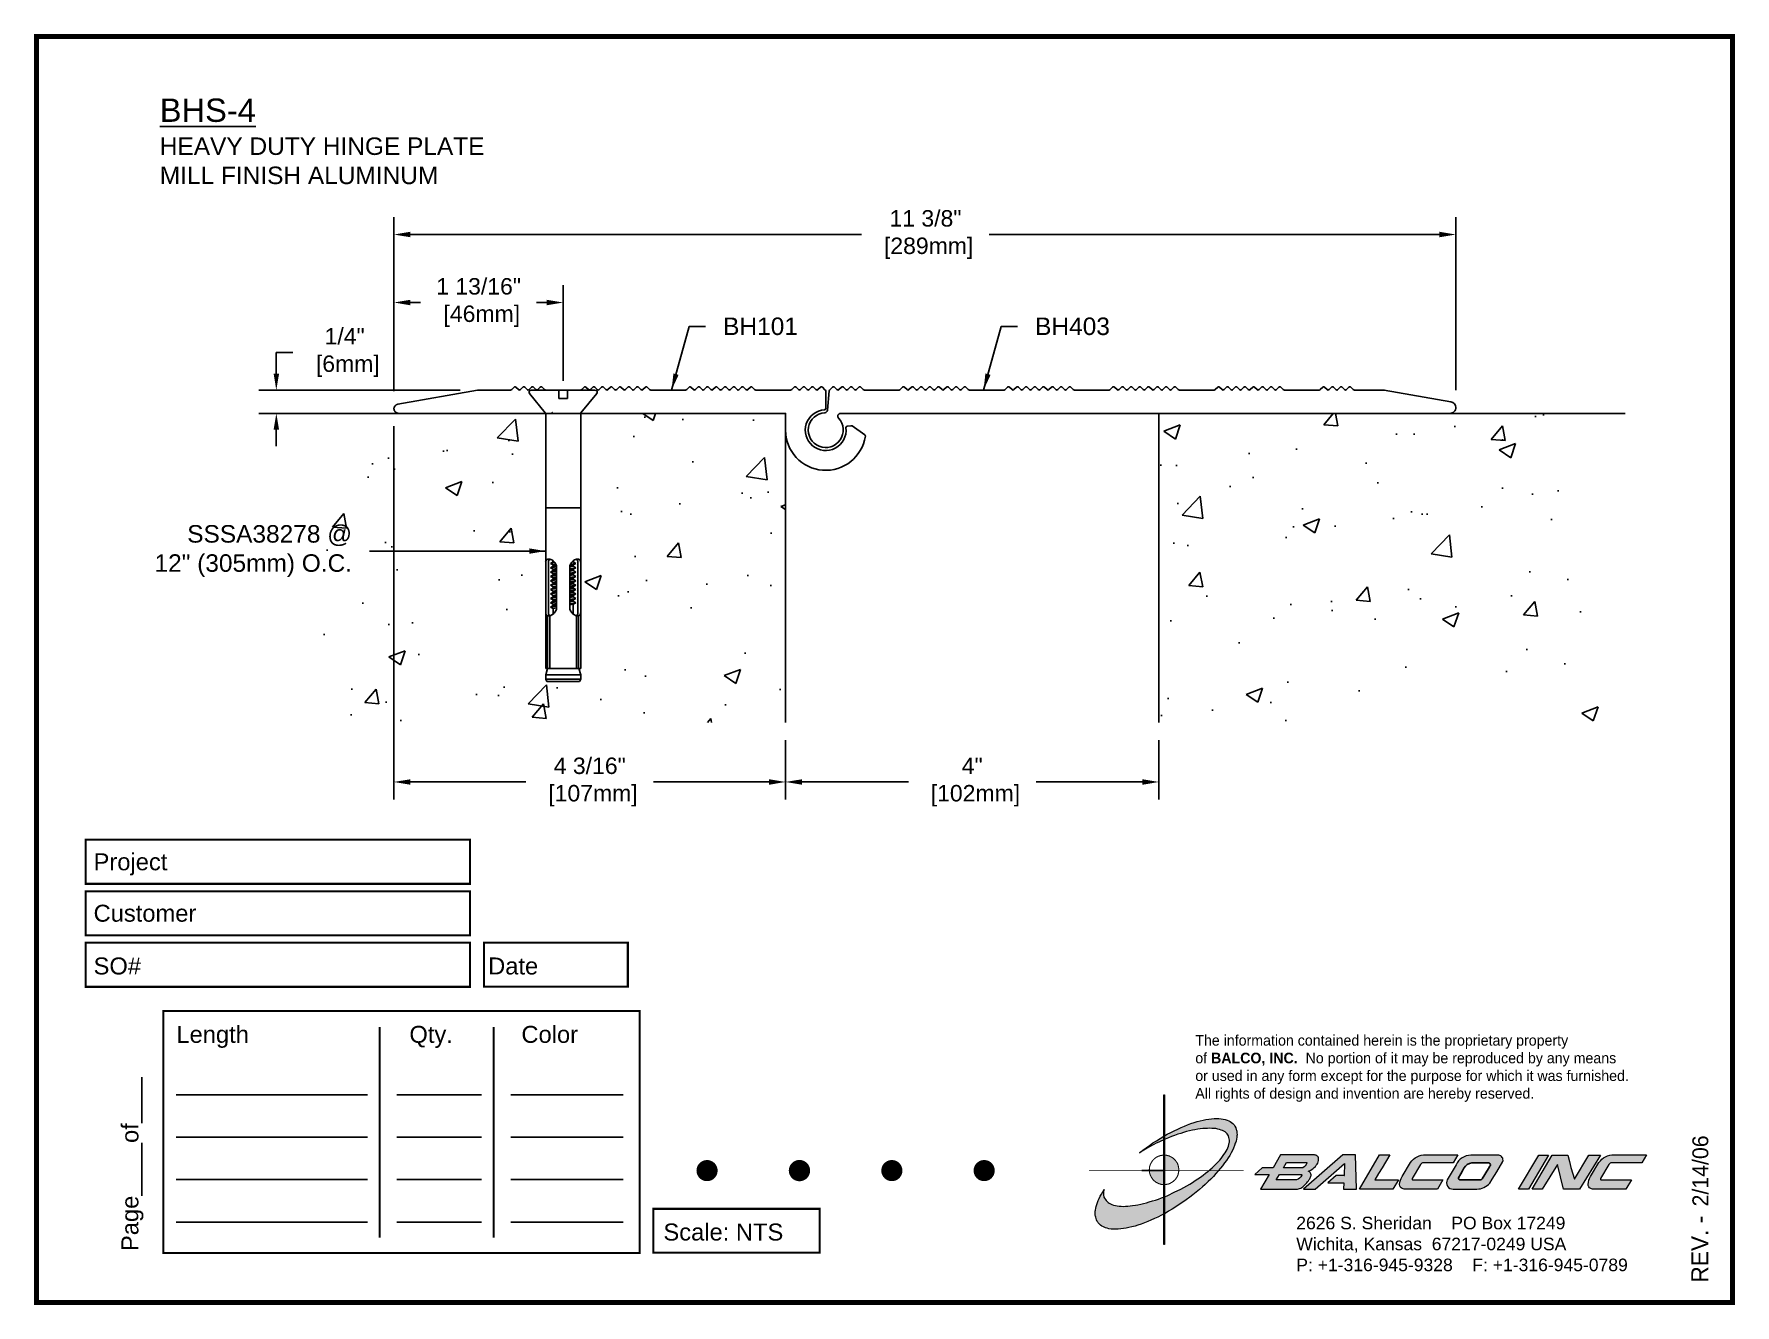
# Paper-space layout 'Layout1' of a CAD drawing. Header units: inches. Extents: x 0 to 10, y 0 to 7.5.
# The model-space entities are those that its viewports show. They can reach past a viewport. Long polylines and large blocks are cut down to what shows.
import ezdxf

# ---------------------------------------------------------------- set-up
doc = ezdxf.new("R2010")
doc.units = ezdxf.units.IN
doc.header["$MEASUREMENT"] = 0
for name, color, linetype in [('Anchors', 4, 'Continuous'), ('Border', 7, 'Continuous'), ('Conditions', 1, 'Continuous'), ('Dimensions', 3, 'Continuous'), ('Metals', 7, 'Continuous'), ('Text', 2, 'Continuous')]:
    doc.layers.add(name, color=color, linetype=linetype)
doc.styles.add('ARIAL', font='arial.ttf')
doc.styles.add('Copyright', font='ERASDEMI.TTF')
doc.dimstyles.new('ARIAL', dxfattribs={"dimscale": 1.5, "dimtxt": 0.1175, "dimasz": 0.1175, "dimexe": 0.125, "dimexo": 0.125, "dimgap": 0.125, "dimtad": 0, "dimtih": 1, "dimtoh": 1, "dimdec": 4, "dimzin": 0, "dimdsep": 46, "dimlunit": 4, "dimtxsty": 'ARIAL', "dimcen": 0.09, "dimadec": 0, "dimazin": 0, "dimtfac": 1, "dimtdec": 4, "dimtofl": 0, "dimtmove": 0, "dimatfit": 3, "dimfxl": 0, "dimfrac": 2, "dimtolj": 1, "dimtzin": 0, "dimarcsym": 0})

psp = doc.layouts.get("Layout1")

# ---------------------------------------------------------------- texts
at = {"insert": (6.828, 1.576), "char_height": 0.0625, "width": 50.295, "attachment_point": 1, "style": 'Copyright'}
psp.add_mtext('The information contained herein is the proprietary property\\Pof {\\fEras Bold ITC|b0|i0|c0|p34;BALCO, INC.}  No portion of it may be reproduced by any means\\Por used in any form except for the purpose for which it was furnished.\\PAll rights of design and invention are hereby reserved.', dxfattribs=at)
at = {"layer": 'Border', "style": 'ARIAL'}
for s, p in [('Project', (0.336, 2.547)), ('Customer', (0.336, 2.244)), ('SO#', (0.336, 1.933)), ('Date', (2.661, 1.933)), ('Length', (0.824, 1.53)), ('Qty.', (2.197, 1.53)), ('Color', (2.857, 1.53)), ('Scale: NTS', (3.694, 0.365))]:
    psp.add_text(s, height=0.1, dxfattribs=at).set_placement(p)
psp.add_text('Page%%u        %%uof%%u       ', height=0.1, rotation=90, dxfattribs=at).set_placement((0.6, 0.303))
at = {"layer": 'Border', "insert": (7.423, 0.505), "char_height": 0.074, "width": 2.3438, "attachment_point": 1, "style": 'ARIAL'}
psp.add_mtext('2626 S. Sheridan    PO Box 17249\\PWichita, Kansas  67217-0249 USA \\PP: +1-316-945-9328    F: +1-316-945-0789', dxfattribs=at)

msp = doc.modelspace()

# ---------------------------------------------------------------- texts
at = {"layer": 'Text', "insert": (1.39111, 6.15927), "char_height": 0.25, "width": 5.2197658, "attachment_point": 1, "style": 'ARIAL'}
msp.add_mtext('{\\LBHS-4\\P\\H0.75x;\\lHEAVY DUTY HINGE PLATE\\PMILL FINISH ALUMINUM}', dxfattribs=at)
at = {"layer": 'Text', "char_height": 0.1875, "style": 'ARIAL'}
for s, insert, attachment_point in [('BH101', (7.42591, 3.7179), 4), ('BH403', (10.76808, 3.7179), 4), ('SSSA38278 @\\P12" (305mm) O.C.', (3.45028, 1.3106), 6)]:
    msp.add_mtext(s, dxfattribs=dict(at, insert=insert, attachment_point=attachment_point))

# ---------------------------------------------------------------- blocks, each defined once
blk = doc.blocks.new('ACADlogo')
h = blk.add_hatch(color=256)
h.paths.add_polyline_path([(-3.346, 1.223), (-3.351, 1.223), (-3.351, 0.979), (-3.346, 0.982)])
h.paths.add_polyline_path([(-3.346, 0.961), (-3.351, 0.959), (-3.351, 0.868), (-3.346, 0.868)])
h.paths.add_polyline_path([(-3.346, 0.777), (-3.351, 0.777), (-3.351, 0.699), (-3.351, 0.695), (-3.35, 0.695), (-3.346, 0.695)])
h.paths.add_polyline_path([(-3.346, 0.864), (-3.346, 0.868), (-3.35, 0.868), (-3.351, 0.868), (-3.351, 0.777), (-3.346, 0.777), (-3.346, 0.778), (-3.348, 0.778)])
h.paths.add_polyline_path([(-3.346, 0.524), (-3.351, 0.521), (-3.351, 0.342), (-3.346, 0.342)])
h.paths.add_polyline_path([(-3.346, 0.695), (-3.351, 0.695), (-3.351, 0.621), (-3.346, 0.623)])
h.paths.add_polyline_path([(-3.346, 0.623), (-3.351, 0.621), (-3.351, 0.521), (-3.346, 0.524)])
h.paths.add_polyline_path([(-3.346, 0.982), (-3.351, 0.979), (-3.351, 0.959), (-3.346, 0.961)])
h = blk.add_hatch(color=175)
h.paths.add_polyline_path([(-3.503, 0.576), (-3.518, 0.573), (-3.534, 0.571), (-3.548, 0.569), (-3.562, 0.567), (-3.576, 0.567), (-3.589, 0.566), (-3.602, 0.567), (-3.614, 0.568), (-3.625, 0.569), (-3.636, 0.572), (-3.646, 0.574), (-3.656, 0.577), (-3.664, 0.581), (-3.673, 0.585), (-3.682, 0.592), (-3.688, 0.598), (-3.694, 0.603), (-3.699, 0.614), (-3.703, 0.622), (-3.705, 0.631), (-3.706, 0.64), (-3.705, 0.648), (-3.705, 0.653), (-3.703, 0.659), (-3.702, 0.665), (-3.71, 0.652), (-3.717, 0.639), (-3.725, 0.626), (-3.731, 0.613), (-3.737, 0.601), (-3.741, 0.589), (-3.746, 0.577), (-3.749, 0.566), (-3.751, 0.555), (-3.753, 0.544), (-3.754, 0.538), (-3.754, 0.533), (-3.755, 0.523), (-3.754, 0.513), (-3.753, 0.508), (-3.75, 0.494), (-3.748, 0.486), (-3.743, 0.477), (-3.74, 0.473), (-3.738, 0.469), (-3.73, 0.461), (-3.723, 0.455), (-3.715, 0.449), (-3.706, 0.445), (-3.695, 0.44), (-3.685, 0.437), (-3.674, 0.434), (-3.661, 0.432), (-3.648, 0.431), (-3.634, 0.431), (-3.62, 0.431), (-3.604, 0.433), (-3.588, 0.435), (-3.572, 0.438), (-3.556, 0.441), (-3.538, 0.445), (-3.52, 0.449), (-3.503, 0.456), (-3.483, 0.461), (-3.464, 0.469), (-3.445, 0.477), (-3.426, 0.485), (-3.406, 0.494), (-3.385, 0.503), (-3.364, 0.514), (-3.351, 0.521), (-3.351, 0.621), (-3.364, 0.616), (-3.382, 0.609), (-3.4, 0.603), (-3.418, 0.598), (-3.436, 0.592), (-3.453, 0.587), (-3.47, 0.583), (-3.486, 0.579)])
h.paths.add_polyline_path([(-3.215, 0.687), (-3.251, 0.667), (-3.289, 0.649), (-3.327, 0.631), (-3.346, 0.623), (-3.346, 0.524), (-3.343, 0.525), (-3.323, 0.537), (-3.302, 0.549), (-3.28, 0.563), (-3.259, 0.577), (-3.238, 0.59), (-3.218, 0.605), (-3.198, 0.62), (-3.179, 0.635), (-3.16, 0.65), (-3.141, 0.665), (-3.123, 0.681), (-3.106, 0.696), (-3.089, 0.712), (-3.074, 0.727), (-3.058, 0.743), (-3.043, 0.759), (-3.028, 0.777), (-3.085, 0.777), (-3.091, 0.772), (-3.105, 0.761), (-3.118, 0.75), (-3.134, 0.739), (-3.149, 0.729), (-3.165, 0.718), (-3.182, 0.707), (-3.198, 0.697)])
h.paths.add_polyline_path([(-2.921, 1.009), (-2.922, 1.015), (-2.924, 1.02), (-2.926, 1.029), (-2.931, 1.038), (-2.934, 1.043), (-2.936, 1.047), (-2.94, 1.05), (-2.943, 1.054), (-2.951, 1.06), (-2.959, 1.066), (-2.968, 1.071), (-2.978, 1.075), (-2.989, 1.079), (-3, 1.081), (-3.013, 1.083), (-3.026, 1.084), (-3.04, 1.084), (-3.054, 1.084), (-3.07, 1.083), (-3.085, 1.081), (-3.102, 1.079), (-3.118, 1.075), (-3.136, 1.07), (-3.153, 1.066), (-3.171, 1.06), (-3.191, 1.054), (-3.21, 1.047), (-3.229, 1.039), (-3.248, 1.031), (-3.268, 1.022), (-3.289, 1.012), (-3.31, 1.002), (-3.33, 0.991), (-3.346, 0.982), (-3.346, 0.961), (-3.323, 0.971), (-3.305, 0.978), (-3.287, 0.984), (-3.268, 0.991), (-3.251, 0.996), (-3.234, 1.002), (-3.216, 1.007), (-3.199, 1.011), (-3.182, 1.015), (-3.167, 1.018), (-3.15, 1.021), (-3.136, 1.023), (-3.121, 1.025), (-3.107, 1.026), (-3.093, 1.026), (-3.079, 1.027), (-3.067, 1.026), (-3.054, 1.026), (-3.043, 1.025), (-3.032, 1.022), (-3.022, 1.02), (-3.013, 1.016), (-3, 1.011), (-2.989, 1.005), (-2.979, 0.996), (-2.97, 0.983), (-2.965, 0.968), (-2.964, 0.957), (-2.964, 0.949), (-2.964, 0.944), (-2.967, 0.93), (-2.969, 0.921), (-2.973, 0.911), (-2.978, 0.901), (-2.983, 0.891), (-2.989, 0.881), (-2.996, 0.871), (-3.004, 0.86), (-3.012, 0.849), (-3.021, 0.838), (-3.032, 0.827), (-3.042, 0.816), (-3.053, 0.805), (-3.065, 0.794), (-3.077, 0.783), (-3.085, 0.777), (-3.028, 0.777), (-3.016, 0.791), (-3.004, 0.806), (-2.992, 0.822), (-2.981, 0.837), (-2.971, 0.852), (-2.962, 0.866), (-2.954, 0.882), (-2.946, 0.896), (-2.939, 0.91), (-2.934, 0.924), (-2.929, 0.938), (-2.926, 0.944), (-2.925, 0.951), (-2.922, 0.963), (-2.92, 0.975), (-2.92, 0.982), (-2.919, 0.987), (-2.92, 0.999), (-2.92, 1.005)])
h.paths.add_polyline_path([(-3.372, 0.966), (-3.393, 0.953), (-3.415, 0.94), (-3.435, 0.925), (-3.455, 0.911), (-3.475, 0.897), (-3.494, 0.882), (-3.468, 0.898), (-3.439, 0.915), (-3.41, 0.93), (-3.396, 0.938), (-3.38, 0.945), (-3.351, 0.959), (-3.351, 0.979)])
h = blk.add_hatch(color=256)
h.paths.add_polyline_path([(-3.268, 0.814), (-3.27, 0.819), (-3.273, 0.824), (-3.276, 0.828), (-3.279, 0.833), (-3.282, 0.837), (-3.286, 0.841), (-3.29, 0.845), (-3.294, 0.849), (-3.298, 0.852), (-3.303, 0.855), (-3.308, 0.858), (-3.313, 0.86), (-3.318, 0.863), (-3.323, 0.864), (-3.328, 0.866), (-3.334, 0.867), (-3.339, 0.868), (-3.345, 0.868), (-3.346, 0.868), (-3.346, 0.777), (-3.335, 0.777), (-3.262, 0.777), (-3.262, 0.781), (-3.262, 0.787), (-3.263, 0.792), (-3.264, 0.798), (-3.265, 0.803), (-3.266, 0.808)])
h.paths.add_polyline_path([(-3.351, 0.777), (-3.436, 0.777), (-3.435, 0.773), (-3.435, 0.768), (-3.434, 0.762), (-3.432, 0.757), (-3.431, 0.752), (-3.428, 0.747), (-3.426, 0.742), (-3.423, 0.737), (-3.42, 0.732), (-3.417, 0.728), (-3.414, 0.723), (-3.41, 0.719), (-3.406, 0.716), (-3.401, 0.712), (-3.397, 0.709), (-3.392, 0.706), (-3.387, 0.704), (-3.382, 0.701), (-3.377, 0.699), (-3.372, 0.698), (-3.367, 0.696), (-3.361, 0.695), (-3.356, 0.695), (-3.351, 0.695)])
h.paths.add_polyline_path([(-3.346, 0.868), (-3.35, 0.868), (-3.351, 0.868), (-3.351, 0.777), (-3.346, 0.777)])
h = blk.add_hatch(color=256)
h.paths.add_polyline_path([(-2.438, 0.844, 0.412988), (-2.461, 0.869), (-2.663, 0.869), (-2.707, 0.794), (-2.771, 0.794), (-2.815, 0.755), (-2.73, 0.755), (-2.781, 0.668), (-2.563, 0.668, 0.107996), (-2.538, 0.677, 0.108939), (-2.494, 0.724, 0.080345), (-2.483, 0.745, 0.419497), (-2.499, 0.773, 0.149928), (-2.447, 0.815, 0.134283)])
h.paths.add_polyline_path([(-2.507, 0.821, -0.209012), (-2.532, 0.794), (-2.538, 0.794), (-2.646, 0.794), (-2.627, 0.825), (-2.51, 0.825, -0.56619)], flags=16)
h.paths.add_polyline_path([(-2.538, 0.75, -0.241309), (-2.569, 0.722), (-2.688, 0.722), (-2.669, 0.755), (-2.541, 0.755, -0.56619)], flags=16)
for points in [[(-2.285, 0.819), (-2.287, 0.748), (-2.335, 0.748), (-2.383, 0.705), (-2.29, 0.705), (-2.292, 0.668), (-2.215, 0.668), (-2.221, 0.869), (-2.295, 0.869), (-2.527, 0.668), (-2.458, 0.668)], [(-2.018, 0.869), (-2.079, 0.869), (-2.198, 0.668), (-2, 0.668), (-1.968, 0.722), (-2.107, 0.722), (-2.085, 0.759), (-2.064, 0.794)], [(-1.617, 0.869), (-1.807, 0.869, 0.270182), (-1.896, 0.825), (-1.946, 0.742, 0.109019), (-1.961, 0.695, 0.340665), (-1.945, 0.672, 0.129907), (-1.923, 0.668), (-1.738, 0.668), (-1.706, 0.722), (-1.878, 0.722), (-1.882, 0.722, -0.601242), (-1.887, 0.731), (-1.838, 0.813, -0.253048), (-1.821, 0.823), (-1.645, 0.823)], [(-1.083, 0.867), (-1.14, 0.867), (-1.261, 0.667), (-1.26, 0.667), (-1.202, 0.667)], [(-0.96, 0.83), (-0.969, 0.867), (-1.061, 0.867), (-1.179, 0.667), (-1.12, 0.667), (-1.031, 0.812), (-0.995, 0.667), (-0.9, 0.667), (-0.778, 0.867), (-0.846, 0.867), (-0.931, 0.727), (-0.951, 0.795)], [(-0.507, 0.869), (-0.697, 0.869, 0.270182), (-0.786, 0.825), (-0.836, 0.742, 0.109019), (-0.85, 0.695, 0.340665), (-0.835, 0.672, 0.129907), (-0.812, 0.668), (-0.628, 0.668), (-0.595, 0.722), (-0.768, 0.722), (-0.772, 0.722, -0.601242), (-0.777, 0.731), (-0.728, 0.813, -0.253048), (-0.71, 0.823), (-0.534, 0.823)], [(-3.346, 0.623), (-3.351, 0.621), (-3.351, 0.521), (-3.346, 0.524)]]:
    blk.add_hatch(color=256).paths.add_polyline_path(points)
h = blk.add_hatch(color=256)
h.paths.add_polyline_path([(-1.377, 0.868), (-1.383, 0.868), (-1.383, 0.868), (-1.44, 0.868), (-1.492, 0.868), (-1.541, 0.868, 0.297712), (-1.628, 0.811), (-1.68, 0.723, 0.585116), (-1.646, 0.668), (-1.506, 0.668, 0.210586), (-1.429, 0.703), (-1.415, 0.726), (-1.389, 0.769), (-1.352, 0.831, 0.4352)])
h.paths.add_polyline_path([(-1.437, 0.823, -0.603783), (-1.428, 0.805), (-1.431, 0.801), (-1.434, 0.796), (-1.438, 0.789), (-1.474, 0.728, -0.229001), (-1.489, 0.722), (-1.494, 0.722), (-1.501, 0.722), (-1.597, 0.722), (-1.604, 0.722, -0.492401), (-1.613, 0.734), (-1.601, 0.757), (-1.591, 0.775), (-1.582, 0.791, -0.238368), (-1.535, 0.823)], flags=16)
for q in [(-3.48, 0.777), (-3.351, 0.642)]:
    blk.add_line((-3.351, 0.777), q)
at = {"color": 7, "lineweight": 0}
for points in [[(-3.351, 1.223), (-3.346, 1.223), (-3.346, 0.342), (-3.351, 0.342), (-3.351, 1.223)], [(-2.292, 0.668), (-2.215, 0.668), (-2.221, 0.869), (-2.295, 0.869), (-2.527, 0.668), (-2.458, 0.668), (-2.285, 0.819), (-2.287, 0.748), (-2.286, 0.748), (-2.335, 0.748), (-2.383, 0.705), (-2.29, 0.705), (-2.292, 0.668), (-2.292, 0.668)], [(-2.198, 0.668), (-2.079, 0.869), (-2.018, 0.869), (-2.064, 0.794), (-2.085, 0.759), (-2.107, 0.722), (-1.968, 0.722), (-2, 0.668), (-2.198, 0.668), (-2.198, 0.668)], [(-1.383, 0.868), (-1.383, 0.868)], [(-1.261, 0.667), (-1.14, 0.867), (-1.083, 0.867), (-1.202, 0.667), (-1.26, 0.667), (-1.261, 0.667), (-1.261, 0.667)], [(-0.9, 0.667), (-0.995, 0.667), (-1.031, 0.812), (-1.12, 0.667), (-1.179, 0.667), (-1.061, 0.867), (-0.969, 0.867), (-0.96, 0.83), (-0.951, 0.795), (-0.931, 0.727), (-0.846, 0.867), (-0.778, 0.867), (-0.9, 0.667), (-0.9, 0.667)]]:
    blk.add_lwpolyline(points, dxfattribs=at)
at = {"color": 175, "lineweight": 0}
blk.add_lwpolyline([(-2.926, 1.029), (-2.924, 1.02), (-2.922, 1.015), (-2.921, 1.009), (-2.92, 1.005), (-2.92, 0.999), (-2.919, 0.987), (-2.92, 0.982), (-2.92, 0.975), (-2.922, 0.963), (-2.925, 0.951), (-2.926, 0.944), (-2.929, 0.938), (-2.934, 0.924), (-2.939, 0.91), (-2.946, 0.896), (-2.954, 0.882), (-2.962, 0.866), (-2.971, 0.852), (-2.981, 0.837), (-2.992, 0.822), (-3.004, 0.806), (-3.016, 0.791), (-3.03, 0.775), (-3.043, 0.759), (-3.058, 0.743), (-3.074, 0.727), (-3.089, 0.712), (-3.106, 0.696), (-3.123, 0.681), (-3.141, 0.665), (-3.16, 0.65), (-3.179, 0.635), (-3.198, 0.62), (-3.218, 0.605), (-3.238, 0.59), (-3.259, 0.577), (-3.28, 0.563), (-3.302, 0.549), (-3.323, 0.537), (-3.343, 0.525), (-3.364, 0.514), (-3.385, 0.503), (-3.406, 0.494), (-3.426, 0.485), (-3.445, 0.477), (-3.464, 0.469), (-3.483, 0.461), (-3.503, 0.456), (-3.52, 0.449), (-3.538, 0.445), (-3.556, 0.441), (-3.572, 0.438), (-3.588, 0.435), (-3.604, 0.433), (-3.62, 0.431), (-3.634, 0.431), (-3.648, 0.431), (-3.661, 0.432), (-3.674, 0.434), (-3.685, 0.437), (-3.695, 0.44), (-3.706, 0.445), (-3.715, 0.449), (-3.723, 0.455), (-3.73, 0.461), (-3.734, 0.465), (-3.738, 0.469), (-3.74, 0.473), (-3.743, 0.477), (-3.748, 0.486), (-3.75, 0.494), (-3.752, 0.503), (-3.753, 0.508), (-3.754, 0.513), (-3.755, 0.523), (-3.754, 0.533), (-3.754, 0.538), (-3.753, 0.544), (-3.751, 0.555), (-3.749, 0.566), (-3.746, 0.577), (-3.741, 0.589), (-3.737, 0.601), (-3.731, 0.613), (-3.725, 0.626), (-3.717, 0.639), (-3.71, 0.652), (-3.702, 0.665), (-3.703, 0.659), (-3.705, 0.653), (-3.705, 0.648), (-3.706, 0.642), (-3.706, 0.637), (-3.705, 0.631), (-3.704, 0.626), (-3.703, 0.621), (-3.699, 0.614), (-3.695, 0.607), (-3.691, 0.6), (-3.688, 0.598), (-3.685, 0.595), (-3.679, 0.589), (-3.673, 0.585), (-3.664, 0.581), (-3.656, 0.577), (-3.646, 0.574), (-3.636, 0.572), (-3.625, 0.569), (-3.614, 0.568), (-3.602, 0.567), (-3.589, 0.566), (-3.576, 0.567), (-3.562, 0.567), (-3.548, 0.569), (-3.534, 0.571), (-3.518, 0.573), (-3.503, 0.576), (-3.486, 0.579), (-3.47, 0.583), (-3.453, 0.587), (-3.436, 0.592), (-3.418, 0.598), (-3.4, 0.603), (-3.382, 0.609), (-3.364, 0.616), (-3.345, 0.623), (-3.327, 0.631), (-3.289, 0.649), (-3.251, 0.667), (-3.215, 0.687), (-3.198, 0.697), (-3.182, 0.707), (-3.165, 0.718), (-3.149, 0.729), (-3.134, 0.739), (-3.118, 0.75), (-3.105, 0.761), (-3.091, 0.772), (-3.077, 0.783), (-3.065, 0.794), (-3.053, 0.805), (-3.042, 0.816), (-3.032, 0.827), (-3.021, 0.838), (-3.012, 0.849), (-3.004, 0.86), (-2.996, 0.871), (-2.989, 0.881), (-2.983, 0.891), (-2.978, 0.901), (-2.973, 0.911), (-2.969, 0.921), (-2.967, 0.93), (-2.965, 0.94), (-2.964, 0.944), (-2.964, 0.949), (-2.964, 0.957), (-2.965, 0.965), (-2.967, 0.973), (-2.969, 0.981), (-2.973, 0.987), (-2.978, 0.994), (-2.98, 0.996), (-2.983, 0.999), (-2.989, 1.005), (-2.997, 1.009), (-3.004, 1.013), (-3.013, 1.016), (-3.022, 1.02), (-3.032, 1.022), (-3.043, 1.025), (-3.054, 1.026), (-3.067, 1.026), (-3.079, 1.027), (-3.093, 1.026), (-3.107, 1.026), (-3.121, 1.025), (-3.136, 1.023), (-3.15, 1.021), (-3.167, 1.018), (-3.182, 1.015), (-3.199, 1.011), (-3.216, 1.007), (-3.234, 1.002), (-3.251, 0.996), (-3.268, 0.991), (-3.287, 0.984), (-3.305, 0.978), (-3.323, 0.971), (-3.342, 0.962), (-3.38, 0.945), (-3.396, 0.938), (-3.41, 0.93), (-3.439, 0.915), (-3.468, 0.898), (-3.494, 0.882), (-3.475, 0.897), (-3.455, 0.911), (-3.435, 0.925), (-3.415, 0.94), (-3.393, 0.953), (-3.372, 0.966), (-3.351, 0.979), (-3.33, 0.991), (-3.31, 1.002), (-3.289, 1.012), (-3.268, 1.022), (-3.248, 1.031), (-3.229, 1.039), (-3.21, 1.047), (-3.191, 1.054), (-3.171, 1.06), (-3.153, 1.066), (-3.136, 1.07), (-3.118, 1.075), (-3.102, 1.079), (-3.085, 1.081), (-3.07, 1.083), (-3.054, 1.084), (-3.04, 1.084), (-3.026, 1.084), (-3.013, 1.083), (-3, 1.081), (-2.989, 1.079), (-2.978, 1.075), (-2.968, 1.071), (-2.959, 1.066), (-2.951, 1.06), (-2.943, 1.054), (-2.94, 1.05), (-2.936, 1.047), (-2.934, 1.043), (-2.931, 1.038), (-2.926, 1.029), (-2.926, 1.029)], dxfattribs=at)
at = {"color": 7, "lineweight": 0, "const_width": 0.0064}
blk.add_lwpolyline([(-3.262, 0.781), (-3.262, 0.787), (-3.263, 0.792), (-3.264, 0.798), (-3.265, 0.803), (-3.266, 0.808), (-3.268, 0.814), (-3.27, 0.819), (-3.273, 0.824), (-3.276, 0.828), (-3.279, 0.833), (-3.282, 0.837), (-3.286, 0.841), (-3.29, 0.845), (-3.294, 0.849), (-3.298, 0.852), (-3.303, 0.855), (-3.308, 0.858), (-3.313, 0.86), (-3.318, 0.863), (-3.323, 0.864), (-3.328, 0.866), (-3.334, 0.867), (-3.339, 0.868), (-3.345, 0.868), (-3.35, 0.868), (-3.356, 0.868), (-3.361, 0.867), (-3.367, 0.866), (-3.372, 0.865), (-3.377, 0.863), (-3.382, 0.862), (-3.387, 0.859), (-3.392, 0.857), (-3.397, 0.854), (-3.401, 0.851), (-3.406, 0.847), (-3.41, 0.843), (-3.414, 0.839), (-3.417, 0.835), (-3.42, 0.831), (-3.423, 0.826), (-3.426, 0.821), (-3.428, 0.816), (-3.431, 0.811), (-3.432, 0.806), (-3.434, 0.801), (-3.435, 0.795), (-3.435, 0.79), (-3.436, 0.784), (-3.436, 0.779), (-3.435, 0.773), (-3.435, 0.768), (-3.434, 0.762), (-3.432, 0.757), (-3.431, 0.752), (-3.428, 0.747), (-3.426, 0.742), (-3.423, 0.737), (-3.42, 0.732), (-3.417, 0.728), (-3.414, 0.723), (-3.41, 0.719), (-3.406, 0.716), (-3.401, 0.712), (-3.397, 0.709), (-3.392, 0.706), (-3.387, 0.704), (-3.382, 0.701), (-3.377, 0.699), (-3.372, 0.698), (-3.367, 0.696), (-3.361, 0.695), (-3.356, 0.695), (-3.35, 0.695), (-3.345, 0.695), (-3.339, 0.695), (-3.334, 0.696), (-3.328, 0.697), (-3.323, 0.698), (-3.318, 0.7), (-3.313, 0.702), (-3.308, 0.705), (-3.303, 0.708), (-3.298, 0.711), (-3.294, 0.714), (-3.29, 0.718), (-3.286, 0.721), (-3.282, 0.726), (-3.279, 0.73), (-3.276, 0.734), (-3.273, 0.739), (-3.27, 0.744), (-3.268, 0.749), (-3.266, 0.754), (-3.265, 0.76), (-3.264, 0.765), (-3.263, 0.77), (-3.262, 0.776), (-3.262, 0.781)], dxfattribs=at)
at = {"color": 7, "lineweight": 0}
for points in [[(-2.447, 0.815, 0.130368), (-2.438, 0.843, 0.448367), (-2.463, 0.869), (-2.663, 0.869), (-2.707, 0.794), (-2.771, 0.794), (-2.815, 0.755), (-2.73, 0.755), (-2.781, 0.668), (-2.563, 0.668, 0.107996), (-2.538, 0.677, 0.108939), (-2.494, 0.724, 0.077395), (-2.484, 0.744, 0.430878), (-2.499, 0.773, 0.149928)], [(-2.507, 0.821, -0.209012), (-2.532, 0.794), (-2.538, 0.794), (-2.646, 0.794), (-2.627, 0.825), (-2.512, 0.825), (-2.509, 0.825, -0.531288)], [(-1.838, 0.813), (-1.887, 0.731, 0.587385), (-1.882, 0.722), (-1.878, 0.722), (-1.706, 0.722), (-1.738, 0.668), (-1.923, 0.668, -0.129907), (-1.945, 0.672, -0.349839), (-1.961, 0.696, -0.107341), (-1.946, 0.742), (-1.896, 0.825, -0.270182), (-1.807, 0.869), (-1.617, 0.869), (-1.645, 0.823), (-1.821, 0.823, 0.252436)], [(-1.68, 0.723, 0.585116), (-1.646, 0.668), (-1.506, 0.668, 0.210586), (-1.429, 0.703), (-1.415, 0.726), (-1.389, 0.769), (-1.352, 0.831, 0.4352), (-1.377, 0.868), (-1.383, 0.868), (-1.383, 0.868), (-1.44, 0.868), (-1.492, 0.868), (-1.541, 0.868, 0.297712), (-1.628, 0.811)], [(-0.728, 0.813), (-0.777, 0.731, 0.587385), (-0.772, 0.722), (-0.768, 0.722), (-0.595, 0.722), (-0.628, 0.668), (-0.812, 0.668, -0.129907), (-0.835, 0.672, -0.349839), (-0.85, 0.696, -0.107341), (-0.836, 0.742), (-0.786, 0.825, -0.270182), (-0.697, 0.869), (-0.507, 0.869), (-0.534, 0.823), (-0.71, 0.823, 0.252436)], [(-2.569, 0.722), (-2.688, 0.722), (-2.669, 0.755), (-2.543, 0.755), (-2.54, 0.755, -0.531288), (-2.538, 0.75, -0.241309)]]:
    blk.add_lwpolyline(points, format="xyb", close=True, dxfattribs=at)
blk.add_lwpolyline([(-1.437, 0.823), (-1.535, 0.823, 0.238368), (-1.582, 0.791), (-1.591, 0.775), (-1.601, 0.757), (-1.613, 0.734, 0.490298), (-1.604, 0.722), (-1.597, 0.722), (-1.501, 0.722), (-1.494, 0.722), (-1.489, 0.722, 0.229001), (-1.474, 0.728), (-1.438, 0.789), (-1.434, 0.796), (-1.431, 0.801), (-1.428, 0.805, 0.603783)], format="xyb", close=True)
blk.add_lwpolyline([(-2.879, 0.777, 0.00455, 0.00455, 0), (-3.791, 0.777, 0.00183, 0.00183, 0), (-3.791, 0.777, 0.00183, 0.00183, 0)], format="xyseb", dxfattribs=at)
blk = doc.blocks.new('REV')
at = {"style": 'Copyright'}
blk.add_text('REV. -', height=0.1, rotation=90, dxfattribs=at).set_placement((-0.142, 0.117))
at = {"style": 'Copyright', "flags": 4}
blk.add_attdef('REVISIONDATE', (-0.142, 0.566), '', height=0.0938, rotation=90, dxfattribs=at)
blk = doc.blocks.new('BH101')
at = {"linetype": 'Continuous', "flags": 128}
blk.add_lwpolyline([(0.43, 0.239, 0.297518), (0.421, 0.253), (0.394, 0.28, 0.414214), (0.373, 0.28), (0.347, 0.254, -0.414214), (0.326, 0.254), (0.3, 0.28, 0.414214), (0.279, 0.28), (0.253, 0.254, -0.414214), (0.232, 0.254), (0.206, 0.28, 0.414214), (0.185, 0.28), (0.159, 0.254, -0.414214), (0.138, 0.254), (0.112, 0.28, 0.414214), (0.091, 0.28), (0.066, 0.254, -0.198912), (0.055, 0.25), (-0.32, 0.25, -0.198912), (-0.331, 0.254), (-0.356, 0.28, 0.414214), (-0.377, 0.28), (-0.403, 0.254, -0.414214), (-0.424, 0.254), (-0.45, 0.28, 0.414214), (-0.471, 0.28), (-0.497, 0.254, -0.414214), (-0.518, 0.254), (-0.544, 0.28, 0.414214), (-0.565, 0.28), (-0.591, 0.254, -0.414214), (-0.612, 0.254), (-0.638, 0.28, 0.414214), (-0.659, 0.28), (-0.684, 0.254, -0.414214), (-0.706, 0.254), (-0.731, 0.28, 0.414214), (-0.752, 0.28), (-0.778, 0.254, -0.414214), (-0.799, 0.254), (-0.825, 0.28, 0.414214), (-0.846, 0.28), (-0.872, 0.254, -0.414214), (-0.893, 0.254), (-0.919, 0.28, 0.414214), (-0.94, 0.28), (-0.966, 0.254, -0.414214), (-0.987, 0.254), (-1.013, 0.28, 0.414214), (-1.034, 0.28), (-1.059, 0.254, -0.198912), (-1.07, 0.25), (-1.445, 0.25, -0.198912), (-1.456, 0.254), (-1.481, 0.28, 0.414214), (-1.502, 0.28), (-1.528, 0.254, -0.414214), (-1.549, 0.254), (-1.575, 0.28, 0.414214), (-1.596, 0.28), (-1.622, 0.254, -0.414214), (-1.643, 0.254), (-1.669, 0.28, 0.414214), (-1.69, 0.28), (-1.716, 0.254, -0.414214), (-1.737, 0.254), (-1.763, 0.28, 0.414214), (-1.784, 0.28), (-1.809, 0.254, -0.414214), (-1.831, 0.254), (-1.856, 0.28, 0.414214), (-1.877, 0.28), (-1.903, 0.254, -0.414214), (-1.924, 0.254), (-1.95, 0.28, 0.414214), (-1.971, 0.28), (-1.997, 0.254, -0.414214), (-2.018, 0.254), (-2.044, 0.28, 0.414214), (-2.065, 0.28), (-2.091, 0.254, -0.414214), (-2.112, 0.254), (-2.138, 0.28, 0.414214), (-2.159, 0.28), (-2.184, 0.254, -0.198912), (-2.195, 0.25), (-2.57, 0.25, -0.198912), (-2.581, 0.254), (-2.606, 0.28, 0.414214), (-2.627, 0.28), (-2.653, 0.254, -0.414214), (-2.674, 0.254), (-2.7, 0.28, 0.414214), (-2.721, 0.28), (-2.747, 0.254, -0.414214), (-2.768, 0.254), (-2.794, 0.28, 0.414214), (-2.815, 0.28), (-2.841, 0.254, -0.414214), (-2.862, 0.254), (-2.888, 0.28, 0.414214), (-2.909, 0.28), (-2.934, 0.254, -0.198912), (-2.945, 0.25), (-3.297, 0.25, 0.043661), (-3.3, 0.25), (-4.154, 0.099, 0.36397), (-4.195, 0.05, 0.414214), (-4.145, 0), (-2.51, 0), (-2.5, 0.01), (-2.49, 0), (-0.015, 0, -0.414214), (0, -0.015), (0, -0.18, 0.92682), (0.855, -0.245, 0.28533), (0.849, -0.23), (0.712, -0.135, 0.198912), (0.701, -0.132), (0.66, -0.139, 0.395528), (0.647, -0.156, -2.495172), (0.416, 0.038, 0.395528), (0.43, 0.053)], format="xyb", close=True, dxfattribs=at)
blk = doc.blocks.new('SSSA38278')
for p, q in [((-0.341, 0), (-0.045, 0)), ((-0.045, 0), (-0.045, -0.09)), ((0.045, 0), (0.341, 0)), ((0.045, 0), (0.045, -0.09)), ((-0.191, -0.246), (-0.36, -0.039)), ((-0.045, -0.09), (0.045, -0.09)), ((0.191, -0.246), (0.36, -0.039)), ((-0.187, -0.256), (-0.187, -2.982)), ((0.188, -0.256), (0.188, -2.982)), ((-0.187, -1.262), (0.188, -1.262)), ((-0.157, -1.843), (-0.157, -2.387)), ((-0.135, -1.857), (-0.108, -1.84)), ((-0.135, -1.857), (-0.089, -1.849)), ((-0.135, -1.857), (-0.108, -1.873)), ((-0.135, -1.904), (-0.108, -1.887)), ((-0.135, -1.904), (-0.071, -1.893)), ((-0.135, -1.904), (-0.108, -1.92)), ((-0.135, -1.951), (-0.108, -1.934)), ((-0.135, -1.951), (-0.07, -1.94)), ((-0.135, -1.951), (-0.108, -1.967)), ((-0.135, -1.998), (-0.108, -1.981)), ((-0.135, -1.998), (-0.07, -1.986)), ((-0.135, -1.998), (-0.108, -2.014)), ((-0.108, -1.83), (-0.108, -1.84)), ((-0.108, -1.84), (-0.098, -1.838)), ((-0.078, -1.867), (-0.108, -1.873)), ((-0.108, -1.873), (-0.108, -1.887)), ((-0.108, -1.887), (-0.073, -1.88)), ((-0.07, -1.912), (-0.108, -1.92)), ((-0.108, -1.92), (-0.108, -1.934)), ((-0.108, -1.934), (-0.07, -1.926)), ((-0.07, -1.959), (-0.108, -1.967)), ((-0.108, -1.967), (-0.108, -1.981)), ((-0.108, -1.981), (-0.07, -1.973)), ((-0.07, -1.896), (-0.07, -2.334)), ((0.071, -1.895), (0.108, -1.887)), ((0.071, -1.896), (0.071, -2.334)), ((0.071, -1.915), (0.135, -1.904)), ((0.071, -1.915), (0.135, -1.904)), ((0.108, -1.92), (0.071, -1.928)), ((0.071, -1.942), (0.108, -1.934)), ((0.071, -1.962), (0.135, -1.951)), ((0.108, -1.967), (0.071, -1.975)), ((0.071, -1.989), (0.108, -1.981)), ((0.071, -2.009), (0.135, -1.998)), ((0.108, -1.873), (0.072, -1.881)), ((0.078, -1.867), (0.135, -1.857)), ((0.093, -1.844), (0.108, -1.84)), ((0.108, -1.83), (0.108, -1.84)), ((0.135, -1.857), (0.108, -1.84)), ((0.135, -1.857), (0.108, -1.873)), ((0.108, -1.873), (0.108, -1.887)), ((0.135, -1.904), (0.108, -1.887)), ((0.135, -1.904), (0.108, -1.92)), ((0.108, -1.92), (0.108, -1.934)), ((0.135, -1.951), (0.108, -1.934)), ((0.135, -1.951), (0.108, -1.967)), ((0.108, -1.967), (0.108, -1.981)), ((0.135, -1.998), (0.108, -1.981)), ((0.135, -1.998), (0.108, -2.014)), ((0.158, -1.843), (0.158, -2.387)), ((-0.135, -2.044), (-0.108, -2.028)), ((-0.135, -2.044), (-0.07, -2.033)), ((-0.135, -2.044), (-0.108, -2.061)), ((-0.135, -2.091), (-0.108, -2.075)), ((-0.135, -2.091), (-0.07, -2.08)), ((-0.135, -2.091), (-0.108, -2.108)), ((-0.135, -2.138), (-0.108, -2.122)), ((-0.135, -2.138), (-0.07, -2.127)), ((-0.135, -2.138), (-0.108, -2.155)), ((-0.135, -2.185), (-0.108, -2.169)), ((-0.135, -2.185), (-0.07, -2.174)), ((-0.135, -2.185), (-0.108, -2.202)), ((-0.07, -2.006), (-0.108, -2.014)), ((-0.108, -2.014), (-0.108, -2.028)), ((-0.108, -2.028), (-0.07, -2.02)), ((-0.07, -2.053), (-0.108, -2.061)), ((-0.108, -2.061), (-0.108, -2.075)), ((-0.108, -2.075), (-0.07, -2.067)), ((-0.07, -2.1), (-0.108, -2.108)), ((-0.108, -2.108), (-0.108, -2.122)), ((-0.108, -2.122), (-0.07, -2.114)), ((-0.07, -2.147), (-0.108, -2.155)), ((-0.108, -2.155), (-0.108, -2.169)), ((-0.108, -2.169), (-0.07, -2.16)), ((0.108, -2.014), (0.071, -2.022)), ((0.071, -2.036), (0.108, -2.028)), ((0.071, -2.056), (0.135, -2.044)), ((0.108, -2.061), (0.071, -2.069)), ((0.071, -2.083), (0.108, -2.075)), ((0.071, -2.103), (0.135, -2.091)), ((0.108, -2.108), (0.071, -2.116)), ((0.071, -2.13), (0.108, -2.122)), ((0.071, -2.149), (0.135, -2.138)), ((0.108, -2.155), (0.071, -2.163)), ((0.071, -2.177), (0.108, -2.169)), ((0.071, -2.196), (0.135, -2.185)), ((0.108, -2.014), (0.108, -2.028)), ((0.135, -2.044), (0.108, -2.028)), ((0.135, -2.044), (0.108, -2.061)), ((0.108, -2.061), (0.108, -2.075)), ((0.135, -2.091), (0.108, -2.075)), ((0.135, -2.091), (0.108, -2.108)), ((0.108, -2.108), (0.108, -2.122)), ((0.135, -2.138), (0.108, -2.122)), ((0.135, -2.138), (0.108, -2.155)), ((0.108, -2.155), (0.108, -2.169)), ((0.135, -2.185), (0.108, -2.169)), ((0.135, -2.185), (0.108, -2.202)), ((-0.135, -2.232), (-0.108, -2.215)), ((-0.135, -2.232), (-0.07, -2.221)), ((-0.135, -2.232), (-0.108, -2.248)), ((-0.135, -2.279), (-0.108, -2.262)), ((-0.135, -2.279), (-0.07, -2.268)), ((-0.135, -2.279), (-0.108, -2.295)), ((-0.135, -2.326), (-0.108, -2.309)), ((-0.135, -2.326), (-0.07, -2.315)), ((-0.135, -2.326), (-0.108, -2.342)), ((-0.07, -2.193), (-0.108, -2.202)), ((-0.108, -2.202), (-0.108, -2.215)), ((-0.108, -2.215), (-0.07, -2.207)), ((-0.07, -2.24), (-0.108, -2.248)), ((-0.108, -2.248), (-0.108, -2.262)), ((-0.108, -2.262), (-0.07, -2.254)), ((-0.07, -2.287), (-0.108, -2.295)), ((-0.108, -2.295), (-0.108, -2.309)), ((-0.108, -2.309), (-0.07, -2.301)), ((-0.07, -2.334), (-0.108, -2.342)), ((-0.108, -2.342), (-0.108, -2.401)), ((0.108, -2.202), (0.071, -2.21)), ((0.071, -2.224), (0.108, -2.215)), ((0.071, -2.243), (0.135, -2.232)), ((0.108, -2.248), (0.071, -2.257)), ((0.071, -2.27), (0.108, -2.262)), ((0.071, -2.29), (0.135, -2.279)), ((0.108, -2.295), (0.071, -2.303)), ((0.108, -2.202), (0.108, -2.215)), ((0.135, -2.232), (0.108, -2.215)), ((0.135, -2.232), (0.108, -2.248)), ((0.108, -2.248), (0.108, -2.262)), ((0.135, -2.279), (0.108, -2.262)), ((0.135, -2.279), (0.108, -2.295)), ((0.108, -2.295), (0.108, -2.401)), ((-0.166, -2.42), (-0.166, -2.982)), ((-0.143, -2.42), (-0.143, -2.982)), ((0.143, -2.42), (0.143, -2.982)), ((0.166, -2.42), (0.166, -2.982)), ((-0.187, -3.053), (-0.168, -2.982)), ((-0.187, -2.982), (0.188, -2.982)), ((-0.187, -3.053), (0.188, -3.053)), ((-0.187, -3.053), (-0.187, -3.099)), ((0.168, -2.982), (0.188, -3.053)), ((0.188, -3.053), (0.188, -3.099)), ((-0.187, -3.099), (0.188, -3.099)), ((-0.187, -3.099), (-0.174, -3.123)), ((-0.174, -3.123), (0.174, -3.123)), ((0.188, -3.099), (0.174, -3.123))]:
    blk.add_line(p, q)
for centre, radius, start, end in [((-0.341, -0.024), 0.0239, 90, 219.032), ((0.341, -0.024), 0.0239, 320.968, 90), ((-0.202, -0.256), 0.015, 0, 39.1666), ((0.203, -0.256), 0.015, 140.8334, 180), ((-0.159, -1.839), 0.0276, 135, 168.9394), ((-0.159, -1.839), 0.0276, 101.0606, 135), ((-0.155, -1.863), 0.0524, 76.6123, 101.0606), ((-0.129, -1.839), 0.0276, 135, 168.9394), ((-0.129, -1.839), 0.0276, 110.9085, 135), ((-0.161, -1.888), 0.0783, 59.3028, 76.6123), ((-0.179, -1.919), 0.114, 45, 59.3028), ((0.179, -1.919), 0.114, 120.6972, 135), ((0.161, -1.888), 0.0783, 103.3877, 120.6972), ((0.129, -1.839), 0.0276, 45, 69.0915), ((0.155, -1.863), 0.0524, 78.9394, 103.3877), ((0.129, -1.839), 0.0276, 11.0606, 45), ((0.159, -1.839), 0.0276, 45, 78.9394), ((0.159, -1.839), 0.0276, 11.0606, 45), ((-0.135, -1.843), 0.0524, 168.9394, 180), ((-0.105, -1.843), 0.0524, 168.9394, 180), ((-0.179, -1.919), 0.114, 30.6972, 45), ((-0.148, -1.901), 0.0783, 13.3877, 30.6972), ((-0.123, -1.895), 0.0524, 358.2993, 13.3877), ((0.123, -1.895), 0.0524, 166.6123, 181.7007), ((0.148, -1.901), 0.0783, 149.3028, 166.6123), ((0.179, -1.919), 0.114, 135, 149.3028), ((0.105, -1.843), 0.0524, 360, 11.0606), ((0.135, -1.843), 0.0524, 0, 11.0606), ((-0.148, -2.329), 0.0783, 329.3028, 346.6123), ((-0.123, -2.335), 0.0524, 346.6123, 1.7007), ((0.123, -2.335), 0.0524, 178.2993, 193.3877), ((0.148, -2.329), 0.0783, 193.3877, 210.6972), ((-0.135, -2.387), 0.0524, 180, 191.0606), ((-0.159, -2.392), 0.0276, 191.0606, 225), ((-0.159, -2.392), 0.0276, 225, 258.9394), ((-0.155, -2.367), 0.0524, 258.9394, 283.3877), ((-0.105, -2.387), 0.0524, 180, 191.0606), ((-0.129, -2.392), 0.0276, 191.0606, 225), ((-0.129, -2.392), 0.0276, 225, 249.0915), ((-0.161, -2.342), 0.0783, 283.3877, 300.6972), ((-0.179, -2.311), 0.114, 300.6972, 315), ((-0.179, -2.311), 0.114, 315, 329.3028), ((0.179, -2.311), 0.114, 210.6972, 225), ((0.179, -2.311), 0.114, 225, 239.3028), ((0.161, -2.342), 0.0783, 239.3028, 256.6123), ((0.129, -2.392), 0.0276, 290.9085, 315), ((0.155, -2.367), 0.0524, 256.6123, 281.0606), ((0.129, -2.392), 0.0276, 315, 348.9394), ((0.105, -2.387), 0.0524, 348.9394, 0), ((0.159, -2.392), 0.0276, 281.0606, 315), ((0.159, -2.392), 0.0276, 315, 348.9394), ((0.135, -2.387), 0.0524, 348.9394, 360)]:
    blk.add_arc(centre, radius, start, end)
blk = doc.blocks.new('*D2')
at = {"layer": 'Defpoints', "color": 0}
for p in [(3.899, 2.836), (8.094, -0.526), (8.094, -1.163)]:
    blk.add_point(p, dxfattribs=at)
at = {"layer": 'Dimensions', "color": 0, "lineweight": -2}
for p, q in [((3.899, 2.649), (3.899, -1.351)), ((8.094, -0.714), (8.094, -1.351)), ((4.076, -1.163), (5.313, -1.163)), ((7.918, -1.163), (6.681, -1.163))]:
    blk.add_line(p, q, dxfattribs=at)
at = {"layer": 'Dimensions', "color": 0}
for points in [[(4.076, -1.134), (4.076, -1.193), (3.899, -1.163)], [(7.918, -1.134), (7.918, -1.193), (8.094, -1.163)]]:
    blk.add_solid(points, dxfattribs=at)
at = {"layer": 'Dimensions', "color": 0, "insert": (5.997, -1.163), "char_height": 0.17625, "attachment_point": 5, "style": 'ARIAL'}
blk.add_mtext('\\A1;4 3/16"\\P [107mm]', dxfattribs=at)
blk = doc.blocks.new('*D3')
at = {"layer": 'Defpoints', "color": 0}
for p in [(15.274, 4.702), (3.899, 2.836), (15.274, 2.849)]:
    blk.add_point(p, dxfattribs=at)
at = {"layer": 'Dimensions', "color": 0, "lineweight": -2}
for p, q in [((3.899, 3.024), (3.899, 4.89)), ((15.274, 3.036), (15.274, 4.89)), ((4.076, 4.702), (8.908, 4.702)), ((15.098, 4.702), (10.277, 4.702))]:
    blk.add_line(p, q, dxfattribs=at)
at = {"layer": 'Dimensions', "color": 0}
for points in [[(4.076, 4.732), (4.076, 4.673), (3.899, 4.702)], [(15.098, 4.732), (15.098, 4.673), (15.274, 4.702)]]:
    blk.add_solid(points, dxfattribs=at)
at = {"layer": 'Dimensions', "color": 0, "insert": (9.593, 4.702), "char_height": 0.17625, "attachment_point": 5, "style": 'ARIAL'}
blk.add_mtext('\\A1;11 3/8"\\P [289mm]', dxfattribs=at)
blk = doc.blocks.new('*D4')
at = {"layer": 'Defpoints', "color": 0}
for p in [(8.094, -0.526), (12.094, -0.526), (12.094, -1.163)]:
    blk.add_point(p, dxfattribs=at)
at = {"layer": 'Dimensions', "color": 0, "lineweight": -2}
for p, q in [((8.094, -0.714), (8.094, -1.351)), ((12.094, -0.714), (12.094, -1.351)), ((8.271, -1.163), (9.41, -1.163)), ((11.918, -1.163), (10.779, -1.163))]:
    blk.add_line(p, q, dxfattribs=at)
at = {"layer": 'Dimensions', "color": 0}
for points in [[(8.271, -1.134), (8.271, -1.193), (8.094, -1.163)], [(11.918, -1.134), (11.918, -1.193), (12.094, -1.163)]]:
    blk.add_solid(points, dxfattribs=at)
at = {"layer": 'Dimensions', "color": 0, "insert": (10.094, -1.163), "char_height": 0.1762, "attachment_point": 5, "style": 'ARIAL'}
blk.add_mtext('\\A1;4"\\P [102mm]', dxfattribs=at)
blk = doc.blocks.new('BH403')
at = {"linetype": 'Continuous', "flags": 128}
blk.add_lwpolyline([(6.698, 0.304), (5.984, 0.43), (5.663, 0.43, -0.198912), (5.652, 0.434), (5.626, 0.46, 0.414214), (5.605, 0.46), (5.579, 0.434, -0.414214), (5.558, 0.434), (5.533, 0.46, 0.414214), (5.511, 0.46), (5.486, 0.434, -0.414214), (5.465, 0.434), (5.439, 0.46, 0.414214), (5.418, 0.46), (5.392, 0.434, -0.414214), (5.371, 0.434), (5.345, 0.46, 0.414214), (5.324, 0.46), (5.298, 0.434, -0.198912), (5.288, 0.43), (4.913, 0.43, -0.198912), (4.902, 0.434), (4.876, 0.46, 0.414214), (4.855, 0.46), (4.829, 0.434, -0.414214), (4.808, 0.434), (4.783, 0.46, 0.414214), (4.761, 0.46), (4.736, 0.434, -0.414214), (4.715, 0.434), (4.689, 0.46, 0.414214), (4.668, 0.46), (4.642, 0.434, -0.414214), (4.621, 0.434), (4.595, 0.46, 0.414214), (4.574, 0.46), (4.548, 0.434, -0.414214), (4.527, 0.434), (4.501, 0.46, 0.414214), (4.48, 0.46), (4.454, 0.434, -0.414214), (4.433, 0.434), (4.408, 0.46, 0.414214), (4.386, 0.46), (4.361, 0.434, -0.414214), (4.34, 0.434), (4.314, 0.46, 0.414214), (4.293, 0.46), (4.267, 0.434, -0.414214), (4.246, 0.434), (4.22, 0.46, 0.414214), (4.199, 0.46), (4.173, 0.434, -0.198912), (4.163, 0.43), (3.788, 0.43, -0.198912), (3.777, 0.434), (3.751, 0.46, 0.414214), (3.73, 0.46), (3.704, 0.434, -0.414214), (3.683, 0.434), (3.658, 0.46, 0.414214), (3.636, 0.46), (3.611, 0.434, -0.414214), (3.59, 0.434), (3.564, 0.46, 0.414214), (3.543, 0.46), (3.517, 0.434, -0.414214), (3.496, 0.434), (3.47, 0.46, 0.414214), (3.449, 0.46), (3.423, 0.434, -0.414214), (3.402, 0.434), (3.376, 0.46, 0.414214), (3.355, 0.46), (3.329, 0.434, -0.414214), (3.308, 0.434), (3.283, 0.46, 0.414214), (3.261, 0.46), (3.236, 0.434, -0.414214), (3.215, 0.434), (3.189, 0.46, 0.414214), (3.168, 0.46), (3.142, 0.434, -0.414214), (3.121, 0.434), (3.095, 0.46, 0.414214), (3.074, 0.46), (3.048, 0.434, -0.198912), (3.038, 0.43), (2.663, 0.43, -0.198912), (2.652, 0.434), (2.626, 0.46, 0.414214), (2.605, 0.46), (2.579, 0.434, -0.414214), (2.558, 0.434), (2.533, 0.46, 0.414214), (2.511, 0.46), (2.486, 0.434, -0.414214), (2.465, 0.434), (2.439, 0.46, 0.414214), (2.418, 0.46), (2.392, 0.434, -0.414214), (2.371, 0.434), (2.345, 0.46, 0.414214), (2.324, 0.46), (2.298, 0.434, -0.414214), (2.277, 0.434), (2.251, 0.46, 0.414214), (2.23, 0.46), (2.204, 0.434, -0.414214), (2.183, 0.434), (2.158, 0.46, 0.414214), (2.136, 0.46), (2.111, 0.434, -0.414214), (2.09, 0.434), (2.064, 0.46, 0.414214), (2.043, 0.46), (2.017, 0.434, -0.414214), (1.996, 0.434), (1.97, 0.46, 0.414214), (1.949, 0.46), (1.923, 0.434, -0.198912), (1.913, 0.43), (1.538, 0.43, -0.198912), (1.527, 0.434), (1.501, 0.46, 0.414214), (1.48, 0.46), (1.454, 0.434, -0.414214), (1.433, 0.434), (1.408, 0.46, 0.414214), (1.386, 0.46), (1.361, 0.434, -0.414214), (1.34, 0.434), (1.314, 0.46, 0.414214), (1.293, 0.46), (1.267, 0.434, -0.414214), (1.246, 0.434), (1.22, 0.46, 0.414214), (1.199, 0.46), (1.173, 0.434, -0.414214), (1.152, 0.434), (1.126, 0.46, 0.414214), (1.105, 0.46), (1.079, 0.434, -0.414214), (1.058, 0.434), (1.033, 0.46, 0.414214), (1.011, 0.46), (0.986, 0.434, -0.414214), (0.965, 0.434), (0.939, 0.46, 0.414214), (0.918, 0.46), (0.892, 0.434, -0.414214), (0.871, 0.434), (0.845, 0.46, 0.414214), (0.824, 0.46), (0.798, 0.434, -0.198912), (0.788, 0.43), (0.413, 0.43, -0.198912), (0.402, 0.434), (0.376, 0.46, 0.414214), (0.355, 0.46), (0.329, 0.434, -0.414214), (0.308, 0.434), (0.283, 0.46, 0.414214), (0.261, 0.46), (0.236, 0.434, -0.414214), (0.215, 0.434), (0.189, 0.46, 0.414214), (0.168, 0.46), (0.142, 0.434, -0.414214), (0.121, 0.434), (0.095, 0.46, 0.414214), (0.074, 0.46), (0.046, 0.433, 0.287856), (0.037, 0.42), (0.019, 0.215, -0.373107), (-0.01, 0.187, 4.49563), (0.137, 0.128, -0.655592), (0.16, 0.18), (6.688, 0.18, 0.414214), (6.75, 0.243, 0.36397)], format="xyb", close=True, dxfattribs=at)
blk = doc.blocks.new('*D8')
at = {"layer": 'Defpoints', "color": 0}
for p in [(5.712, 3.974), (5.712, 2.946), (3.899, 2.836)]:
    blk.add_point(p, dxfattribs=at)
at = {"layer": 'Dimensions', "color": 0, "lineweight": -2}
for p, q in [((3.899, 3.024), (3.899, 4.161)), ((5.712, 3.134), (5.712, 4.161)), ((4.076, 3.974), (4.183, 3.974)), ((5.536, 3.974), (5.428, 3.974))]:
    blk.add_line(p, q, dxfattribs=at)
at = {"layer": 'Dimensions', "color": 0}
for points in [[(4.076, 4.003), (4.076, 3.944), (3.899, 3.974)], [(5.536, 4.003), (5.536, 3.944), (5.712, 3.974)]]:
    blk.add_solid(points, dxfattribs=at)
at = {"layer": 'Dimensions', "color": 0, "insert": (4.806, 3.974), "char_height": 0.17625, "attachment_point": 5, "style": 'ARIAL'}
blk.add_mtext('\\A1;1 13/16"\\P [46mm]', dxfattribs=at)
blk = doc.blocks.new('*D9')
at = {"layer": 'Defpoints', "color": 0}
for p in [(4.794, 3.036), (2.639, 2.786), (3.949, 2.786)]:
    blk.add_point(p, dxfattribs=at)
at = {"layer": 'Dimensions', "color": 0, "lineweight": -2}
for p, q in [((2.639, 3.212), (2.639, 3.439)), ((2.639, 3.439), (2.816, 3.439)), ((4.607, 3.036), (2.452, 3.036)), ((3.762, 2.786), (2.452, 2.786)), ((2.639, 2.61), (2.639, 2.434))]:
    blk.add_line(p, q, dxfattribs=at)
at = {"layer": 'Dimensions', "color": 0}
for points in [[(2.61, 3.212), (2.669, 3.212), (2.639, 3.036)], [(2.61, 2.61), (2.669, 2.61), (2.639, 2.786)]]:
    blk.add_solid(points, dxfattribs=at)
at = {"layer": 'Dimensions', "color": 0, "insert": (3.371, 3.439), "char_height": 0.1762, "attachment_point": 5, "style": 'ARIAL'}
blk.add_mtext('\\A1;1/4"\\P [6mm]', dxfattribs=at)

# ---------------------------------------------------------------- dimensions: what is measured, and where the dimension line sits
at = {"layer": 'Dimensions'}
for base, p1, p2, picture, middle in [((15.27438, 4.70223), (3.89938, 2.83632), (15.27438, 2.84882), '*D3', (9.59273, 4.70223)), ((5.71188, 3.97359), (3.89938, 2.83632), (5.71188, 2.94632), '*D8', (4.80563, 3.97359)), ((8.09438, -1.16334), (3.89938, 2.83632), (8.09438, -0.52623), '*D2', (5.99688, -1.16334)), ((12.09438, -1.16334), (8.09438, -0.52623), (12.09438, -0.52623), '*D4', (10.09438, -1.16334))]:
    dim = msp.add_linear_dim(base=base, p1=p1, p2=p2, dimstyle='ARIAL', override={"dimpost": '\\X'}, dxfattribs=at)
    dim.commit()
    dim.dimension.update_dxf_attribs({"geometry": picture, "text_midpoint": middle, "dimtype": 160})
dim = msp.add_linear_dim(base=(2.63947, 2.78632), p1=(4.7944, 3.0361), p2=(3.94938, 2.78632), angle=90, dimstyle='ARIAL', override={"dimpost": '\\X'}, dxfattribs=at)
dim.commit()
dim.dimension.update_dxf_attribs({"geometry": '*D9', "text_midpoint": (3.37141, 3.43886), "dimtype": 160})

# ---------------------------------------------------------------- hatches: boundary and pattern name
at = {"layer": 'Conditions'}
h = msp.add_hatch(dxfattribs=at)
h.set_pattern_fill('AR-CONC', color=256, scale=0.25, style=0)
h.paths.add_polyline_path([(8.09438, 2.77132, 0.41421356), (8.07938, 2.78632), (5.78298, 2.78632, 0.09676873), (5.78188, 2.78068), (5.78188, 0.05431), (5.76257, 0.05431), (5.78188, -0.01657), (5.78188, -0.06307), (5.76845, -0.08632), (5.4203, -0.08632), (5.40688, -0.06307), (5.40688, -0.01657), (5.42619, 0.05431), (5.40688, 0.05431), (5.40688, 2.78068, 0.09676873), (5.40577, 2.78632), (3.09935, 2.78632), (3.09935, -0.52623), (8.09438, -0.52623)])
h.paths.add_polyline_path([(1.33847, 1.63843), (3.49715, 1.63843), (3.49715, 0.98278), (1.33847, 0.98278)], flags=9)
h = msp.add_hatch(dxfattribs=at)
h.set_pattern_fill('AR-CONC', color=256, scale=0.25, style=0)
h.set_pattern_definition([(50, (2, 0), (1.79315, -0.15688), [0.1875, -2.0625]), (355, (2, 0), (-0.34688, 1.88048), [0.15, -1.65]), (100.451, (2.1494, -0.013), (1.44627, 1.7236), [0.15935, -1.75286]), (46.184, (2, 0.5), (2.6681, -0.4138), [0.28125, -3.09375]), (96.636, (2.2223, 0.4655), (2.33666, 2.4353), [0.23903, -2.6293]), (351.184, (2, 0.5), (2.33665, 2.4353), [0.225, -2.475]), (21, (2.25, 0.375), (1.49227, -1.00655), [0.1875, -2.0625]), (326, (2.25, 0.375), (0.60829, 1.81288), [0.15, -1.65]), (71.451, (2.3744, 0.2911), (2.10056, 0.80633), [0.15935, -1.75286]), (37.5, (2, 0), (0.0304, 0.832235), [0, -1.63, 0, -1.675, 0, -1.65625]), (7.5, (2, 0), (0.657674, 0.98603), [0, -0.955, 0, -1.5925, 0, -0.63125]), (327.5, (1.4425, 0), (1.334556, -0.056387), [0, -0.625, 0, -1.95, 0, -2.5875]), (317.5, (1.1925, 0), (1.457965, 0.25026), [0, -0.8125, 0, -1.295, 0, -1.8375])])
h.paths.add_polyline_path([(17.0894, 2.78632), (12.09438, 2.78632), (12.09438, -0.52623), (17.0894, -0.52623)])

# ---------------------------------------------------------------- linework, layer by layer
for points in [[(3.09935, 2.78632), (8.09438, 2.78632), (8.09438, -0.52623)], [(17.0894, 2.78632), (12.09438, 2.78632), (12.09438, -0.52623)]]:
    msp.add_lwpolyline(points, dxfattribs=at)

# ---------------------------------------------------------------- block references
at = {"layer": 'Anchors'}
msp.add_blockref('SSSA38278', (5.71188, 3.03632), dxfattribs=at)
at = {"layer": 'Metals'}
for name, p in [('BH101', (8.09438, 2.78632)), ('BH403', (8.52438, 2.60632))]:
    msp.add_blockref(name, p, dxfattribs=at)

msp.set_redraw_order([(e.dxf.handle, doc.entitydb.next_handle()) for e in msp.query("TEXT MTEXT ATTDEF DIMENSION ARC_DIMENSION")])  # texts and dimensions are drawn at this point

# ---------------------------------------------------------------- leaders
at = {"layer": 'Text'}
for points in [[(6.8737, 3.03632), (7.06216, 3.7179), (7.23841, 3.7179)], [(10.21587, 3.03632), (10.40433, 3.7179), (10.58058, 3.7179)], [(5.52438, 1.3106), (3.63778, 1.3106)]]:
    msp.add_leader(points, dimstyle='ARIAL', override={"dimgap": 0.125, "dimtad": 0}, dxfattribs=at)

# ---------------------------------------------------------------- linework, layer by layer
at = {"layer": 'Border', "color": 253}
for p, q in [((0.823, 1.224), (1.95, 1.224)), ((2.122, 1.224), (2.622, 1.224)), ((2.794, 1.224), (3.457, 1.224)), ((0.823, 0.974), (1.95, 0.974)), ((2.122, 0.974), (2.622, 0.974)), ((2.794, 0.974), (3.457, 0.974)), ((0.823, 0.724), (1.95, 0.724)), ((2.122, 0.724), (2.622, 0.724)), ((2.794, 0.724), (3.457, 0.724)), ((0.823, 0.474), (1.95, 0.474)), ((2.122, 0.474), (2.622, 0.474)), ((2.794, 0.474), (3.457, 0.474))]:
    psp.add_line(p, q, dxfattribs=at)
at = {"layer": 'Border'}
for points, const_width in [([(0, 7.461), (9.993, 7.461), (9.993, 0), (0, 0)], 0.03), ([(0.289, 2.727), (2.554, 2.727), (2.554, 2.467), (0.289, 2.467)], 0.0125), ([(0.289, 2.423), (2.554, 2.423), (2.554, 2.164), (0.289, 2.164)], 0.0125), ([(0.289, 2.12), (2.554, 2.12), (2.554, 1.86), (0.289, 1.86)], 0.0125), ([(2.636, 1.861), (2.636, 2.12), (3.484, 2.12), (3.484, 1.861)], 0.0125), ([(3.554, 0.292), (0.747, 0.292), (0.747, 1.718), (3.554, 1.718)], 0.0125), ([(3.635, 0.552), (4.614, 0.552), (4.614, 0.293), (3.635, 0.293)], 0.0125)]:
    psp.add_lwpolyline(points, close=True, dxfattribs=dict(at, const_width=const_width))
at = {"layer": 'Border', "const_width": 0.0125}
for points in [[(2.022, 1.623), (2.022, 0.382)], [(2.693, 1.623), (2.693, 0.382)]]:
    psp.add_lwpolyline(points, dxfattribs=at)
at = {"layer": 'Border', "color": 175, "const_width": 0.0625}
for points in [[(3.92, 0.777, 1), (3.982, 0.777, 1)], [(4.464, 0.777, 1), (4.527, 0.777, 1)], [(5.009, 0.777, 1), (5.071, 0.777, 1)], [(5.553, 0.777, 1), (5.615, 0.777, 1)]]:
    psp.add_lwpolyline(points, format="xyb", close=True, dxfattribs=at)

# ---------------------------------------------------------------- block references
at = {"layer": 'Border'}
psp.add_blockref('ACADlogo', (9.993, 0), dxfattribs=at)
at = {"layer": 'Text'}
ref = psp.add_blockref('REV', (9.993, 0), dxfattribs=at)
ref.add_attrib('REVISIONDATE', '2/14/06', (9.851, 0.566), dxfattribs={"layer": '0', "height": 0.0938, "rotation": 90, "style": 'Copyright'})

psp.set_redraw_order([(e.dxf.handle, doc.entitydb.next_handle()) for e in psp.query("TEXT MTEXT ATTDEF DIMENSION ARC_DIMENSION")])  # texts and dimensions are drawn at this point

# ---------------------------------------------------------------- viewports
at = {"layer": 'Border'}
psp.add_viewport(center=(4.997, 3.73), size=(9.993, 7.46055), view_center_point=(9.15488, 0.04133), view_height=13.5625459, dxfattribs=at)

doc.saveas('drawing.dxf')
